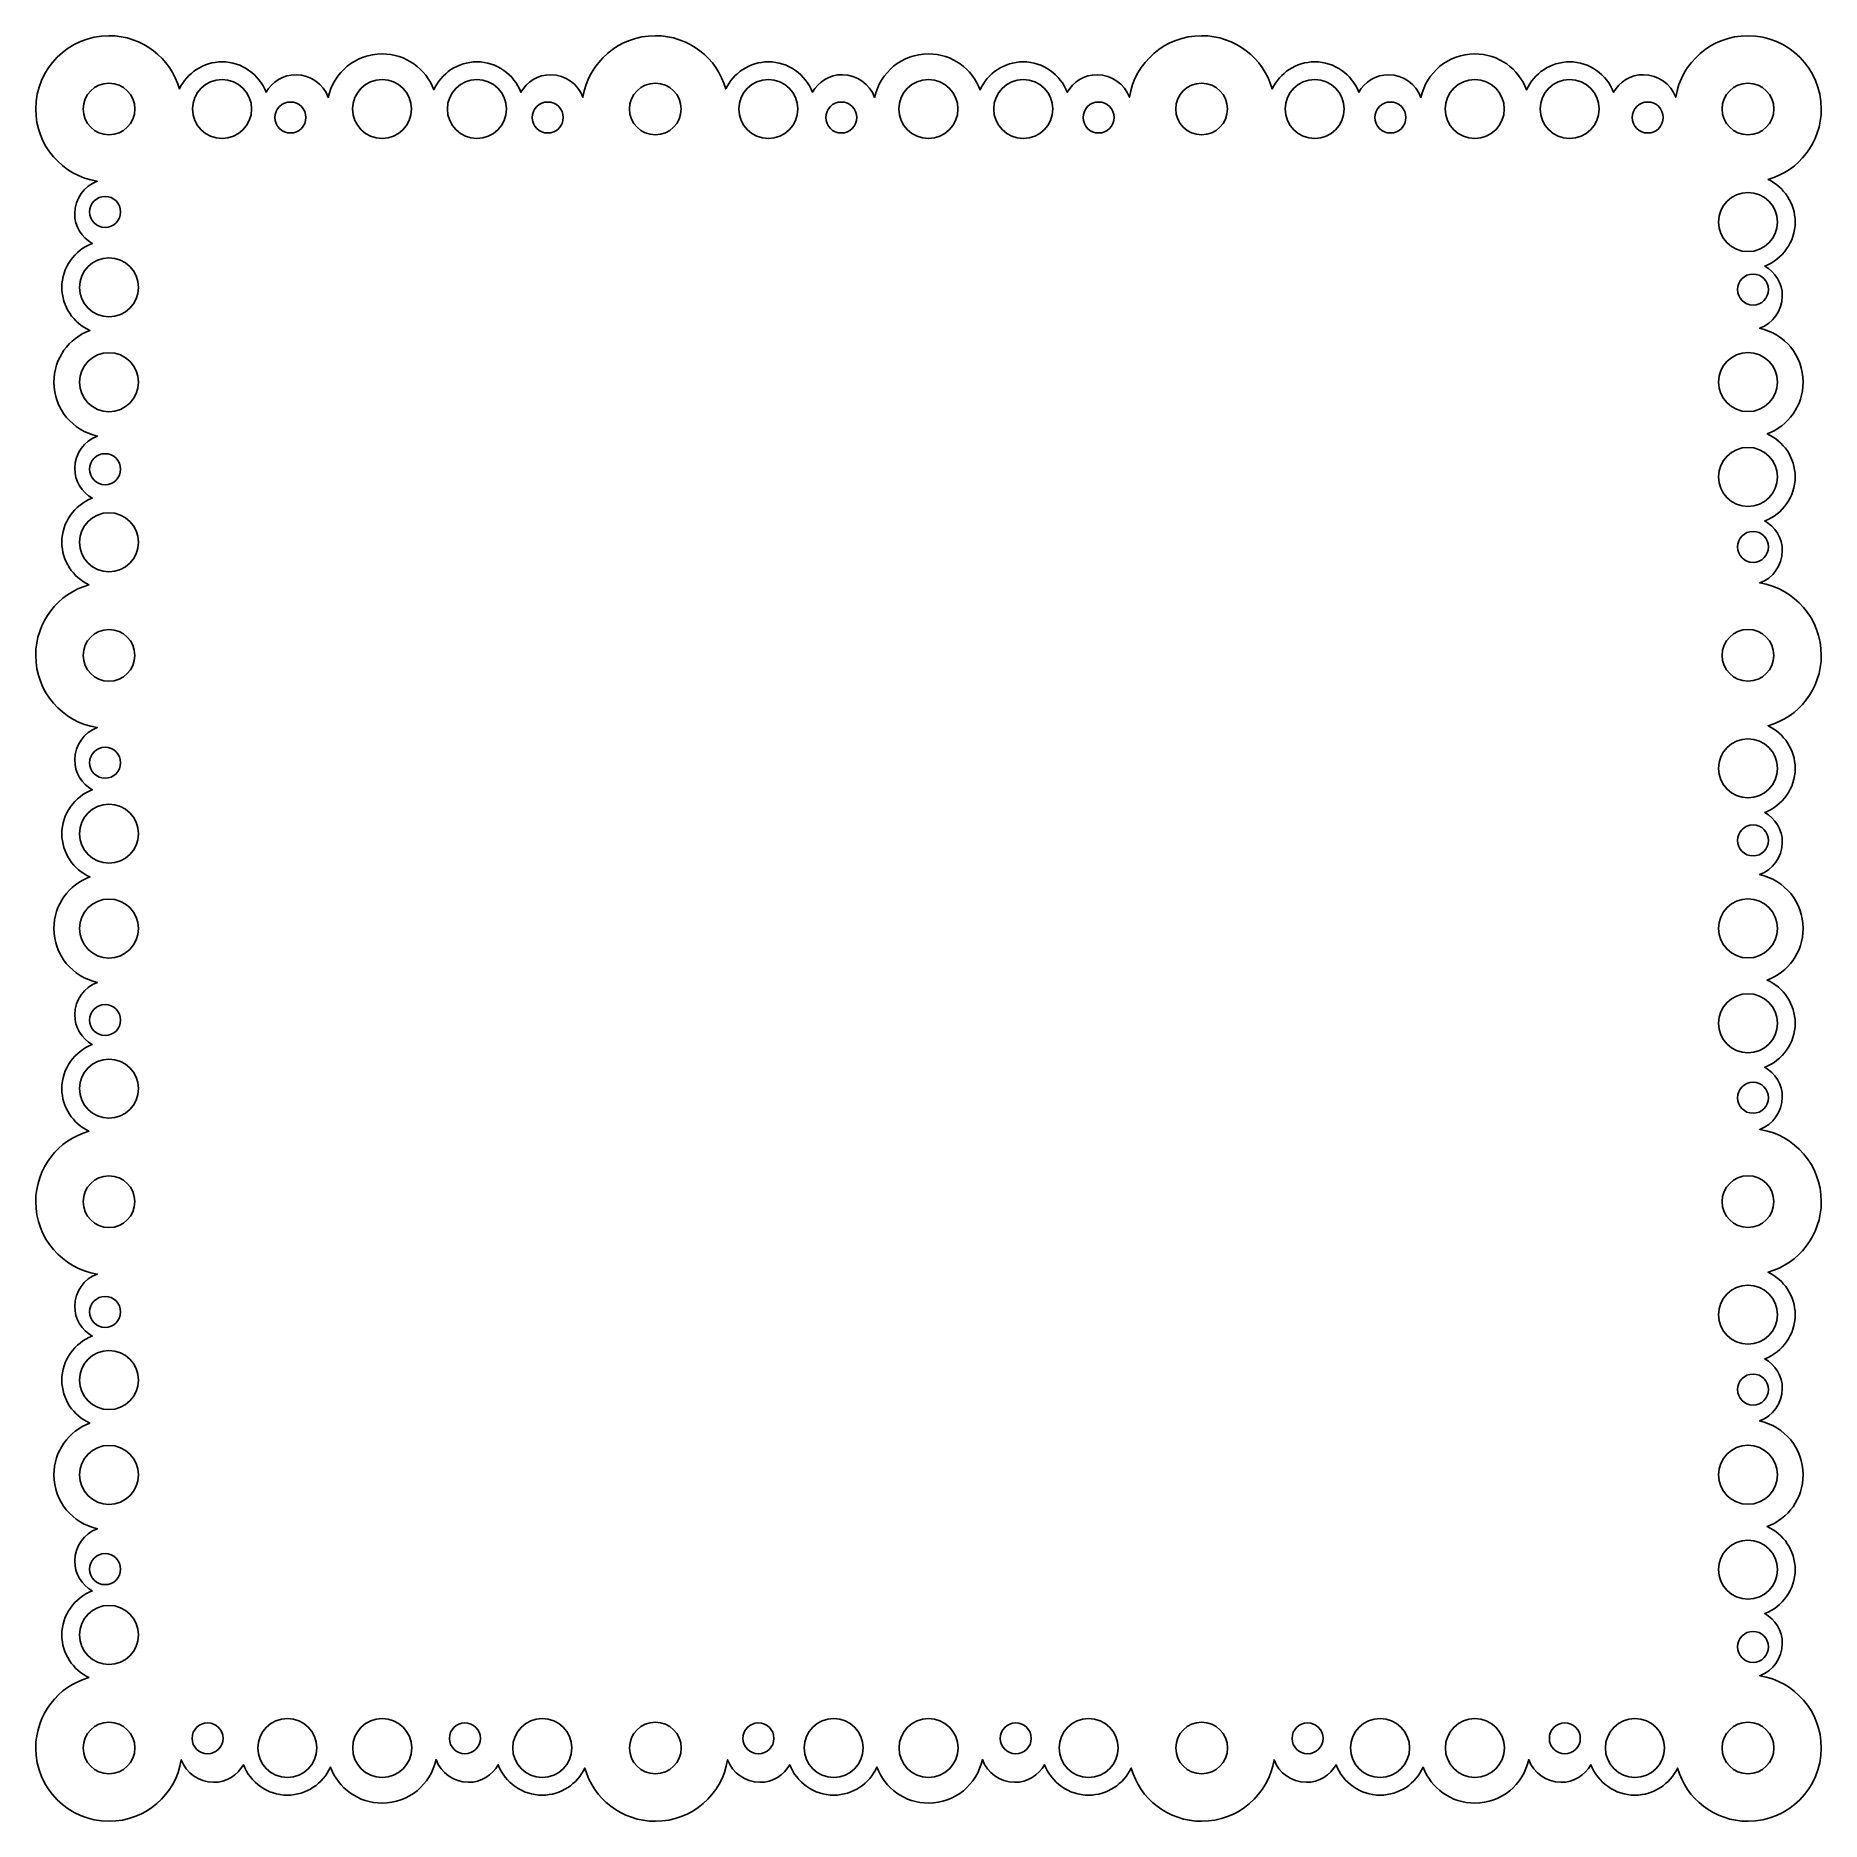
# Model space of a CAD drawing. Header units: centimetres. Extents: x -7.6 to 7.9, y -7.4 to 8.1.
import ezdxf

# ---------------------------------------------------------------- set-up
doc = ezdxf.new("R2010")
doc.units = ezdxf.units.CM
doc.header["$MEASUREMENT"] = 0
doc.layers.add('Camada 1', color=7, linetype='Continuous')

msp = doc.modelspace()

# ---------------------------------------------------------------- linework, layer by layer
at = {"layer": 'Camada 1'}
for points, knots in [([(-7.0109, 8.13676), (-7.36221, 8.13676), (-7.64728, 7.85172), (-7.64728, 7.50038), (-7.64728, 7.50038), (-7.64728, 7.18378), (-7.4159, 6.92131), (-7.11306, 6.87244), (-7.11306, 6.87244), (-7.2271, 6.83069), (-7.30893, 6.7216), (-7.30893, 6.59315), (-7.30893, 6.59315), (-7.30893, 6.48155), (-7.24718, 6.38447), (-7.15616, 6.33354), (-7.15616, 6.33354), (-7.30999, 6.27417), (-7.42045, 6.12402), (-7.42045, 5.95066), (-7.42045, 5.95066), (-7.42045, 5.7854), (-7.31988, 5.64157), (-7.17724, 5.5772), (-7.17724, 5.5772), (-7.35964, 5.5096), (-7.48979, 5.33405), (-7.48979, 5.12825), (-7.48979, 5.12825), (-7.48979, 4.89841), (-7.32731, 4.70627), (-7.11114, 4.66012), (-7.11114, 4.66012), (-7.22615, 4.61887), (-7.30889, 4.50904), (-7.30889, 4.3799), (-7.30889, 4.3799), (-7.30889, 4.26856), (-7.24719, 4.17183), (-7.1566, 4.12074), (-7.1566, 4.12074), (-7.31022, 4.06129), (-7.42042, 3.91108), (-7.42042, 3.73789), (-7.42042, 3.73789), (-7.42042, 3.57575), (-7.32353, 3.43428), (-7.18518, 3.36816), (-7.18518, 3.36816), (-7.45188, 3.29233), (-7.64722, 3.04661), (-7.64722, 2.7557), (-7.64722, 2.7557), (-7.64722, 2.43926), (-7.41611, 2.17682), (-7.11348, 2.12776), (-7.11348, 2.12776), (-7.22722, 2.08585), (-7.30887, 1.97674), (-7.30887, 1.84847), (-7.30887, 1.84847), (-7.30887, 1.73684), (-7.24712, 1.63979), (-7.1561, 1.58883), (-7.1561, 1.58883), (-7.30993, 1.52933), (-7.42039, 1.37928), (-7.42039, 1.20598), (-7.42039, 1.20598), (-7.42039, 1.04051), (-7.31966, 0.89631), (-7.17671, 0.83202), (-7.17671, 0.83202), (-7.35925, 0.76452), (-7.48974, 0.58942), (-7.48974, 0.38358), (-7.48974, 0.38358), (-7.48974, 0.1539), (-7.32752, -0.03825), (-7.1116, -0.08455), (-7.1116, -0.08455), (-7.22635, -0.12593), (-7.30887, -0.23536), (-7.30887, -0.36429), (-7.30887, -0.36429), (-7.30887, -0.47592), (-7.24712, -0.57299), (-7.1561, -0.62393), (-7.1561, -0.62393), (-7.30993, -0.6833), (-7.42039, -0.83345), (-7.42039, -1.00678), (-7.42039, -1.00678), (-7.42039, -1.16892), (-7.3235, -1.31042), (-7.18515, -1.37654), (-7.18515, -1.37654), (-7.45185, -1.45229), (-7.64719, -1.69761), (-7.64719, -1.98855), (-7.64719, -1.98855), (-7.64719, -2.30497), (-7.41608, -2.56788), (-7.11345, -2.61694), (-7.11345, -2.61694), (-7.22719, -2.65885), (-7.30884, -2.76799), (-7.30884, -2.89626), (-7.30884, -2.89626), (-7.30884, -3.00765), (-7.24727, -3.10483), (-7.15655, -3.15587), (-7.15655, -3.15587), (-7.31017, -3.21551), (-7.42037, -3.36561), (-7.42037, -3.53872), (-7.42037, -3.53872), (-7.42037, -3.70382), (-7.32007, -3.84773), (-7.17764, -3.91221), (-7.17764, -3.91221), (-7.35975, -3.98002), (-7.48972, -4.15555), (-7.48972, -4.36113), (-7.48972, -4.36113), (-7.48972, -4.59066), (-7.32774, -4.78282), (-7.11203, -4.82926), (-7.11203, -4.82926), (-7.22652, -4.8708), (-7.30883, -4.98026), (-7.30883, -5.10903), (-7.30883, -5.10903), (-7.30883, -5.22066), (-7.24708, -5.31771), (-7.15606, -5.36864), (-7.15606, -5.36864), (-7.30989, -5.42817), (-7.42035, -5.57822), (-7.42035, -5.75152), (-7.42035, -5.75152), (-7.42035, -5.91363), (-7.32346, -6.05513), (-7.18511, -6.12125), (-7.18511, -6.12125), (-7.45181, -6.197), (-7.64715, -6.44232), (-7.64715, -6.73326), (-7.64715, -6.73326), (-7.64715, -7.08457), (-7.36211, -7.36964), (-7.01077, -7.36964), (-7.01077, -7.36964), (-6.6942, -7.36964), (-6.4317, -7.13826), (-6.38283, -6.83545), (-6.38283, -6.83545), (-6.34105, -6.94946), (-6.23196, -7.03132), (-6.10354, -7.03132), (-6.10354, -7.03132), (-5.99194, -7.03132), (-5.89486, -6.96957), (-5.84393, -6.87855), (-5.84393, -6.87855), (-5.78456, -7.03238), (-5.63441, -7.14284), (-5.46108, -7.14284), (-5.46108, -7.14284), (-5.29582, -7.14284), (-5.15199, -7.04227), (-5.08759, -6.89963), (-5.08759, -6.89963), (-5.01999, -7.08206), (-4.84444, -7.21218), (-4.63867, -7.21218), (-4.63867, -7.21218), (-4.40883, -7.21218), (-4.21666, -7.04967), (-4.17054, -6.83353), (-4.17054, -6.83353), (-4.12926, -6.94854), (-4.01946, -7.03131), (-3.89032, -7.03131), (-3.89032, -7.03131), (-3.77898, -7.03131), (-3.68225, -6.96961), (-3.63119, -6.87899), (-3.63119, -6.87899), (-3.57171, -7.03263), (-3.42151, -7.14283), (-3.24834, -7.14283), (-3.24834, -7.14283), (-3.08623, -7.14283), (-2.94473, -7.04594), (-2.87861, -6.90759), (-2.87861, -6.90759), (-2.80278, -7.17426), (-2.55709, -7.36963), (-2.26615, -7.36963), (-2.26615, -7.36963), (-1.94973, -7.36963), (-1.68727, -7.13852), (-1.63821, -6.83589), (-1.63821, -6.83589), (-1.5963, -6.94966), (-1.48719, -7.03131), (-1.35892, -7.03131), (-1.35892, -7.03131), (-1.24729, -7.03131), (-1.15024, -6.96956), (-1.09931, -6.87854), (-1.09931, -6.87854), (-1.03978, -7.03237), (-0.88976, -7.14283), (-0.71646, -7.14283), (-0.71646, -7.14283), (-0.55099, -7.14283), (-0.40679, -7.04208), (-0.34252, -6.89915), (-0.34252, -6.89915), (-0.275, -7.08166), (-0.09992, -7.21218), (0.10595, -7.21218), (0.10595, -7.21218), (0.33563, -7.21218), (0.52778, -7.04996), (0.57408, -6.83401), (0.57408, -6.83401), (0.61546, -6.94876), (0.72489, -7.03131), (0.85382, -7.03131), (0.85382, -7.03131), (0.96545, -7.03131), (1.06252, -6.96956), (1.11346, -6.87854), (1.11346, -6.87854), (1.17283, -7.03237), (1.32298, -7.14283), (1.49631, -7.14283), (1.49631, -7.14283), (1.65845, -7.14283), (1.79995, -7.04594), (1.86607, -6.90759), (1.86607, -6.90759), (1.94182, -7.17426), (2.18714, -7.36963), (2.47808, -7.36963), (2.47808, -7.36963), (2.7945, -7.36963), (3.05741, -7.13852), (3.10647, -6.83589), (3.10647, -6.83589), (3.14838, -6.94966), (3.25752, -7.03131), (3.38579, -7.03131), (3.38579, -7.03131), (3.49718, -7.03131), (3.59436, -6.96971), (3.6454, -6.87899), (3.6454, -6.87899), (3.70504, -7.03263), (3.85514, -7.14283), (4.02825, -7.14283), (4.02825, -7.14283), (4.19335, -7.14283), (4.33726, -7.04253), (4.40174, -6.90007), (4.40174, -6.90007), (4.46955, -7.08221), (4.64508, -7.21217), (4.85066, -7.21217), (4.85066, -7.21217), (5.08019, -7.21217), (5.27235, -7.05019), (5.31879, -6.83448), (5.31879, -6.83448), (5.36033, -6.94899), (5.46979, -7.0313), (5.59856, -7.0313), (5.59856, -7.0313), (5.71019, -7.0313), (5.80724, -6.96955), (5.85817, -6.87853), (5.85817, -6.87853), (5.9177, -7.03236), (6.06775, -7.14282), (6.24105, -7.14282), (6.24105, -7.14282), (6.40316, -7.14282), (6.54466, -7.04593), (6.61078, -6.90758), (6.61078, -6.90758), (6.68653, -7.17425), (6.93185, -7.36962), (7.22279, -7.36962), (7.22279, -7.36962), (7.5741, -7.36962), (7.85917, -7.08458), (7.85917, -6.73324), (7.85917, -6.73324), (7.85917, -6.41664), (7.62779, -6.15417), (7.32498, -6.1053), (7.32498, -6.1053), (7.43899, -6.06352), (7.52085, -5.95446), (7.52085, -5.82601), (7.52085, -5.82601), (7.52085, -5.71438), (7.4591, -5.61733), (7.36808, -5.5664), (7.36808, -5.5664), (7.52191, -5.50703), (7.63237, -5.35688), (7.63237, -5.18352), (7.63237, -5.18352), (7.63237, -5.01826), (7.5318, -4.87443), (7.38916, -4.81006), (7.38916, -4.81006), (7.57159, -4.74246), (7.70171, -4.56691), (7.70171, -4.36111), (7.70171, -4.36111), (7.70171, -4.13127), (7.53923, -3.93913), (7.32306, -3.89298), (7.32306, -3.89298), (7.43807, -3.85173), (7.52084, -3.7419), (7.52084, -3.61276), (7.52084, -3.61276), (7.52084, -3.50142), (7.45914, -3.40469), (7.36852, -3.3536), (7.36852, -3.3536), (7.52216, -3.29415), (7.63236, -3.14394), (7.63236, -2.97075), (7.63236, -2.97075), (7.63236, -2.80861), (7.53547, -2.66714), (7.39712, -2.60102), (7.39712, -2.60102), (7.66379, -2.52519), (7.85916, -2.27947), (7.85916, -1.98856), (7.85916, -1.98856), (7.85916, -1.67212), (7.62805, -1.40968), (7.32542, -1.36062), (7.32542, -1.36062), (7.43919, -1.31871), (7.52084, -1.2096), (7.52084, -1.08133), (7.52084, -1.08133), (7.52084, -0.9697), (7.45909, -0.87265), (7.36807, -0.82169), (7.36807, -0.82169), (7.5219, -0.76219), (7.63236, -0.61214), (7.63236, -0.43884), (7.63236, -0.43884), (7.63236, -0.27334), (7.53161, -0.12917), (7.38868, -0.06488), (7.38868, -0.06488), (7.57119, 0.00262), (7.70171, 0.17772), (7.70171, 0.38356), (7.70171, 0.38356), (7.70171, 0.61324), (7.53949, 0.80539), (7.32354, 0.85169), (7.32354, 0.85169), (7.43829, 0.89307), (7.52084, 1.0025), (7.52084, 1.13143), (7.52084, 1.13143), (7.52084, 1.24306), (7.45909, 1.34013), (7.36807, 1.39107), (7.36807, 1.39107), (7.5219, 1.45044), (7.63236, 1.60059), (7.63236, 1.77392), (7.63236, 1.77392), (7.63236, 1.93606), (7.53547, 2.07756), (7.39712, 2.14368), (7.39712, 2.14368), (7.66379, 2.21943), (7.85916, 2.46475), (7.85916, 2.75569), (7.85916, 2.75569), (7.85916, 3.07211), (7.62805, 3.33502), (7.32542, 3.38408), (7.32542, 3.38408), (7.43919, 3.42599), (7.52084, 3.53513), (7.52084, 3.6634), (7.52084, 3.6634), (7.52084, 3.77479), (7.45924, 3.87194), (7.36852, 3.92301), (7.36852, 3.92301), (7.52216, 3.98265), (7.63236, 4.13275), (7.63236, 4.30586), (7.63236, 4.30586), (7.63236, 4.47096), (7.53206, 4.61487), (7.38963, 4.67935), (7.38963, 4.67935), (7.57174, 4.74716), (7.70171, 4.92269), (7.70171, 5.12827), (7.70171, 5.12827), (7.70171, 5.3578), (7.53973, 5.54996), (7.32402, 5.5964), (7.32402, 5.5964), (7.43851, 5.63791), (7.52084, 5.7474), (7.52084, 5.87617), (7.52084, 5.87617), (7.52084, 5.98777), (7.45909, 6.08485), (7.36807, 6.13578), (7.36807, 6.13578), (7.5219, 6.19531), (7.63236, 6.34536), (7.63236, 6.51866), (7.63236, 6.51866), (7.63236, 6.68077), (7.53547, 6.82227), (7.39712, 6.88839), (7.39712, 6.88839), (7.66379, 6.96417), (7.85916, 7.20946), (7.85916, 7.5004), (7.85916, 7.5004), (7.85916, 7.85171), (7.57412, 8.13678), (7.22278, 8.13678), (7.22278, 8.13678), (6.90618, 8.13678), (6.64371, 7.9054), (6.59484, 7.60256), (6.59484, 7.60256), (6.55309, 7.7166), (6.444, 7.79843), (6.31555, 7.79843), (6.31555, 7.79843), (6.20392, 7.79843), (6.10687, 7.73668), (6.05594, 7.64566), (6.05594, 7.64566), (5.99657, 7.79949), (5.84642, 7.90995), (5.67306, 7.90995), (5.67306, 7.90995), (5.50783, 7.90995), (5.36397, 7.80938), (5.2996, 7.66674), (5.2996, 7.66674), (5.232, 7.84914), (5.05645, 7.97929), (4.85065, 7.97929), (4.85065, 7.97929), (4.62081, 7.97929), (4.42867, 7.81681), (4.38252, 7.60064), (4.38252, 7.60064), (4.34127, 7.71565), (4.23144, 7.79839), (4.1023, 7.79839), (4.1023, 7.79839), (3.99096, 7.79839), (3.89423, 7.73669), (3.84314, 7.6461), (3.84314, 7.6461), (3.78369, 7.79972), (3.63348, 7.90992), (3.46029, 7.90992), (3.46029, 7.90992), (3.29818, 7.90992), (3.15668, 7.81303), (3.09056, 7.67468), (3.09056, 7.67468), (3.01473, 7.94138), (2.76901, 8.13672), (2.4781, 8.13672), (2.4781, 8.13672), (2.16166, 8.13672), (1.89922, 7.90561), (1.85016, 7.60298), (1.85016, 7.60298), (1.80825, 7.71672), (1.69914, 7.79837), (1.57087, 7.79837), (1.57087, 7.79837), (1.45924, 7.79837), (1.36219, 7.73662), (1.31123, 7.6456), (1.31123, 7.6456), (1.25173, 7.79943), (1.10168, 7.90989), (0.92838, 7.90989), (0.92838, 7.90989), (0.76291, 7.90989), (0.61871, 7.80916), (0.55442, 7.66621), (0.55442, 7.66621), (0.48678, 7.84881), (0.31168, 7.9793), (0.10583, 7.9793), (0.10583, 7.9793), (-0.12385, 7.9793), (-0.316, 7.81708), (-0.3623, 7.60116), (-0.3623, 7.60116), (-0.40368, 7.71591), (-0.51311, 7.79843), (-0.64207, 7.79843), (-0.64207, 7.79843), (-0.75367, 7.79843), (-0.85075, 7.73668), (-0.90168, 7.64566), (-0.90168, 7.64566), (-0.96105, 7.79949), (-1.1112, 7.90995), (-1.28453, 7.90995), (-1.28453, 7.90995), (-1.44667, 7.90995), (-1.58817, 7.81306), (-1.65426, 7.67471), (-1.65426, 7.67471), (-1.73004, 7.94141), (-1.97533, 8.13675), (-2.26627, 8.13675), (-2.26627, 8.13675), (-2.58269, 8.13675), (-2.8456, 7.90564), (-2.89468, 7.60301), (-2.89468, 7.60301), (-2.93659, 7.71675), (-3.0457, 7.7984), (-3.17397, 7.7984), (-3.17397, 7.7984), (-3.28539, 7.7984), (-3.38254, 7.73683), (-3.43358, 7.64611), (-3.43358, 7.64611), (-3.49322, 7.79973), (-3.64329, 7.90993), (-3.81643, 7.90993), (-3.81643, 7.90993), (-3.98153, 7.90993), (-4.12541, 7.80963), (-4.18992, 7.6672), (-4.18992, 7.6672), (-4.25773, 7.84931), (-4.43326, 7.97928), (-4.63884, 7.97928), (-4.63884, 7.97928), (-4.86834, 7.97928), (-5.06051, 7.8173), (-5.10697, 7.60159), (-5.10697, 7.60159), (-5.14848, 7.7161), (-5.25794, 7.79839), (-5.38674, 7.79839), (-5.38674, 7.79839), (-5.49834, 7.79839), (-5.59542, 7.73664), (-5.64635, 7.64562), (-5.64635, 7.64562), (-5.70588, 7.79945), (-5.8559, 7.90991), (-6.0292, 7.90991), (-6.0292, 7.90991), (-6.19134, 7.90991), (-6.33281, 7.81302), (-6.39893, 7.67467), (-6.39893, 7.67467), (-6.4747, 7.94139), (-6.71999, 8.13676), (-7.0109, 8.13676)], [0, 0, 0, 0, 0.00671141, 0.00671141, 0.00671141, 0.00671141, 0.01342282, 0.01342282, 0.01342282, 0.01342282, 0.02013423, 0.02013423, 0.02013423, 0.02013423, 0.02684564, 0.02684564, 0.02684564, 0.02684564, 0.03355705, 0.03355705, 0.03355705, 0.03355705, 0.04026846, 0.04026846, 0.04026846, 0.04026846, 0.04697987, 0.04697987, 0.04697987, 0.04697987, 0.05369128, 0.05369128, 0.05369128, 0.05369128, 0.06040268, 0.06040268, 0.06040268, 0.06040268, 0.06711409, 0.06711409, 0.06711409, 0.06711409, 0.0738255, 0.0738255, 0.0738255, 0.0738255, 0.08053691, 0.08053691, 0.08053691, 0.08053691, 0.08724832, 0.08724832, 0.08724832, 0.08724832, 0.09395973, 0.09395973, 0.09395973, 0.09395973, 0.10067114, 0.10067114, 0.10067114, 0.10067114, 0.10738255, 0.10738255, 0.10738255, 0.10738255, 0.11409396, 0.11409396, 0.11409396, 0.11409396, 0.12080537, 0.12080537, 0.12080537, 0.12080537, 0.12751678, 0.12751678, 0.12751678, 0.12751678, 0.13422819, 0.13422819, 0.13422819, 0.13422819, 0.1409396, 0.1409396, 0.1409396, 0.1409396, 0.14765101, 0.14765101, 0.14765101, 0.14765101, 0.15436242, 0.15436242, 0.15436242, 0.15436242, 0.16107383, 0.16107383, 0.16107383, 0.16107383, 0.16778523, 0.16778523, 0.16778523, 0.16778523, 0.17449664, 0.17449664, 0.17449664, 0.17449664, 0.18120805, 0.18120805, 0.18120805, 0.18120805, 0.18791946, 0.18791946, 0.18791946, 0.18791946, 0.19463087, 0.19463087, 0.19463087, 0.19463087, 0.20134228, 0.20134228, 0.20134228, 0.20134228, 0.20805369, 0.20805369, 0.20805369, 0.20805369, 0.2147651, 0.2147651, 0.2147651, 0.2147651, 0.22147651, 0.22147651, 0.22147651, 0.22147651, 0.22818792, 0.22818792, 0.22818792, 0.22818792, 0.23489933, 0.23489933, 0.23489933, 0.23489933, 0.24161074, 0.24161074, 0.24161074, 0.24161074, 0.24832215, 0.24832215, 0.24832215, 0.24832215, 0.25503356, 0.25503356, 0.25503356, 0.25503356, 0.26174497, 0.26174497, 0.26174497, 0.26174497, 0.26845638, 0.26845638, 0.26845638, 0.26845638, 0.27516779, 0.27516779, 0.27516779, 0.27516779, 0.28187919, 0.28187919, 0.28187919, 0.28187919, 0.2885906, 0.2885906, 0.2885906, 0.2885906, 0.29530201, 0.29530201, 0.29530201, 0.29530201, 0.30201342, 0.30201342, 0.30201342, 0.30201342, 0.30872483, 0.30872483, 0.30872483, 0.30872483, 0.31543624, 0.31543624, 0.31543624, 0.31543624, 0.32214765, 0.32214765, 0.32214765, 0.32214765, 0.32885906, 0.32885906, 0.32885906, 0.32885906, 0.33557047, 0.33557047, 0.33557047, 0.33557047, 0.34228188, 0.34228188, 0.34228188, 0.34228188, 0.34899329, 0.34899329, 0.34899329, 0.34899329, 0.3557047, 0.3557047, 0.3557047, 0.3557047, 0.36241611, 0.36241611, 0.36241611, 0.36241611, 0.36912752, 0.36912752, 0.36912752, 0.36912752, 0.37583893, 0.37583893, 0.37583893, 0.37583893, 0.38255034, 0.38255034, 0.38255034, 0.38255034, 0.38926174, 0.38926174, 0.38926174, 0.38926174, 0.39597315, 0.39597315, 0.39597315, 0.39597315, 0.40268456, 0.40268456, 0.40268456, 0.40268456, 0.40939597, 0.40939597, 0.40939597, 0.40939597, 0.41610738, 0.41610738, 0.41610738, 0.41610738, 0.42281879, 0.42281879, 0.42281879, 0.42281879, 0.4295302, 0.4295302, 0.4295302, 0.4295302, 0.43624161, 0.43624161, 0.43624161, 0.43624161, 0.44295302, 0.44295302, 0.44295302, 0.44295302, 0.44966443, 0.44966443, 0.44966443, 0.44966443, 0.45637584, 0.45637584, 0.45637584, 0.45637584, 0.46308725, 0.46308725, 0.46308725, 0.46308725, 0.46979866, 0.46979866, 0.46979866, 0.46979866, 0.47651007, 0.47651007, 0.47651007, 0.47651007, 0.48322148, 0.48322148, 0.48322148, 0.48322148, 0.48993289, 0.48993289, 0.48993289, 0.48993289, 0.4966443, 0.4966443, 0.4966443, 0.4966443, 0.5033557, 0.5033557, 0.5033557, 0.5033557, 0.51006711, 0.51006711, 0.51006711, 0.51006711, 0.51677852, 0.51677852, 0.51677852, 0.51677852, 0.52348993, 0.52348993, 0.52348993, 0.52348993, 0.53020134, 0.53020134, 0.53020134, 0.53020134, 0.53691275, 0.53691275, 0.53691275, 0.53691275, 0.54362416, 0.54362416, 0.54362416, 0.54362416, 0.55033557, 0.55033557, 0.55033557, 0.55033557, 0.55704698, 0.55704698, 0.55704698, 0.55704698, 0.56375839, 0.56375839, 0.56375839, 0.56375839, 0.5704698, 0.5704698, 0.5704698, 0.5704698, 0.57718121, 0.57718121, 0.57718121, 0.57718121, 0.58389262, 0.58389262, 0.58389262, 0.58389262, 0.59060403, 0.59060403, 0.59060403, 0.59060403, 0.59731544, 0.59731544, 0.59731544, 0.59731544, 0.60402685, 0.60402685, 0.60402685, 0.60402685, 0.61073826, 0.61073826, 0.61073826, 0.61073826, 0.61744966, 0.61744966, 0.61744966, 0.61744966, 0.62416107, 0.62416107, 0.62416107, 0.62416107, 0.63087248, 0.63087248, 0.63087248, 0.63087248, 0.63758389, 0.63758389, 0.63758389, 0.63758389, 0.6442953, 0.6442953, 0.6442953, 0.6442953, 0.65100671, 0.65100671, 0.65100671, 0.65100671, 0.65771812, 0.65771812, 0.65771812, 0.65771812, 0.66442953, 0.66442953, 0.66442953, 0.66442953, 0.67114094, 0.67114094, 0.67114094, 0.67114094, 0.67785235, 0.67785235, 0.67785235, 0.67785235, 0.68456376, 0.68456376, 0.68456376, 0.68456376, 0.69127517, 0.69127517, 0.69127517, 0.69127517, 0.69798658, 0.69798658, 0.69798658, 0.69798658, 0.70469799, 0.70469799, 0.70469799, 0.70469799, 0.7114094, 0.7114094, 0.7114094, 0.7114094, 0.71812081, 0.71812081, 0.71812081, 0.71812081, 0.72483221, 0.72483221, 0.72483221, 0.72483221, 0.73154362, 0.73154362, 0.73154362, 0.73154362, 0.73825503, 0.73825503, 0.73825503, 0.73825503, 0.74496644, 0.74496644, 0.74496644, 0.74496644, 0.75167785, 0.75167785, 0.75167785, 0.75167785, 0.75838926, 0.75838926, 0.75838926, 0.75838926, 0.76510067, 0.76510067, 0.76510067, 0.76510067, 0.77181208, 0.77181208, 0.77181208, 0.77181208, 0.77852349, 0.77852349, 0.77852349, 0.77852349, 0.7852349, 0.7852349, 0.7852349, 0.7852349, 0.79194631, 0.79194631, 0.79194631, 0.79194631, 0.79865772, 0.79865772, 0.79865772, 0.79865772, 0.80536913, 0.80536913, 0.80536913, 0.80536913, 0.81208054, 0.81208054, 0.81208054, 0.81208054, 0.81879195, 0.81879195, 0.81879195, 0.81879195, 0.82550336, 0.82550336, 0.82550336, 0.82550336, 0.83221477, 0.83221477, 0.83221477, 0.83221477, 0.83892617, 0.83892617, 0.83892617, 0.83892617, 0.84563758, 0.84563758, 0.84563758, 0.84563758, 0.85234899, 0.85234899, 0.85234899, 0.85234899, 0.8590604, 0.8590604, 0.8590604, 0.8590604, 0.86577181, 0.86577181, 0.86577181, 0.86577181, 0.87248322, 0.87248322, 0.87248322, 0.87248322, 0.87919463, 0.87919463, 0.87919463, 0.87919463, 0.88590604, 0.88590604, 0.88590604, 0.88590604, 0.89261745, 0.89261745, 0.89261745, 0.89261745, 0.89932886, 0.89932886, 0.89932886, 0.89932886, 0.90604027, 0.90604027, 0.90604027, 0.90604027, 0.91275168, 0.91275168, 0.91275168, 0.91275168, 0.91946309, 0.91946309, 0.91946309, 0.91946309, 0.9261745, 0.9261745, 0.9261745, 0.9261745, 0.93288591, 0.93288591, 0.93288591, 0.93288591, 0.93959732, 0.93959732, 0.93959732, 0.93959732, 0.94630872, 0.94630872, 0.94630872, 0.94630872, 0.95302013, 0.95302013, 0.95302013, 0.95302013, 0.95973154, 0.95973154, 0.95973154, 0.95973154, 0.96644295, 0.96644295, 0.96644295, 0.96644295, 0.97315436, 0.97315436, 0.97315436, 0.97315436, 0.97986577, 0.97986577, 0.97986577, 0.97986577, 0.98657718, 0.98657718, 0.98657718, 0.98657718, 1, 1, 1, 1]), ([(-6.02919, 7.75626), (-5.88788, 7.75626), (-5.77239, 7.64172), (-5.77239, 7.50041), (-5.77239, 7.50041), (-5.77239, 7.3591), (-5.88785, 7.24456), (-6.02919, 7.24456), (-6.02919, 7.24456), (-6.17053, 7.24456), (-6.28504, 7.3591), (-6.28504, 7.50041), (-6.28504, 7.50041), (-6.28504, 7.64172), (-6.17051, 7.75626), (-6.02919, 7.75626)], [0, 0, 0, 0, 0.2, 0.2, 0.2, 0.2, 0.4, 0.4, 0.4, 0.4, 0.6, 0.6, 0.6, 0.6, 1, 1, 1, 1]), ([(-4.63883, 7.75626), (-4.49752, 7.75626), (-4.38298, 7.64172), (-4.38298, 7.50041), (-4.38298, 7.50041), (-4.38298, 7.3591), (-4.49752, 7.24456), (-4.63883, 7.24456), (-4.63883, 7.24456), (-4.78014, 7.24456), (-4.89516, 7.3591), (-4.89516, 7.50041), (-4.89516, 7.50041), (-4.89516, 7.64172), (-4.78015, 7.75626), (-4.63883, 7.75626)], [0, 0, 0, 0, 0.2, 0.2, 0.2, 0.2, 0.4, 0.4, 0.4, 0.4, 0.6, 0.6, 0.6, 0.6, 1, 1, 1, 1]), ([(-3.81643, 7.75626), (-3.67512, 7.75626), (-3.55963, 7.64172), (-3.55963, 7.50041), (-3.55963, 7.50041), (-3.55963, 7.3591), (-3.67512, 7.24456), (-3.81643, 7.24456), (-3.81643, 7.24456), (-3.95774, 7.24456), (-4.07228, 7.3591), (-4.07228, 7.50041), (-4.07228, 7.50041), (-4.07228, 7.64172), (-3.95774, 7.75626), (-3.81643, 7.75626)], [0, 0, 0, 0, 0.2, 0.2, 0.2, 0.2, 0.4, 0.4, 0.4, 0.4, 0.6, 0.6, 0.6, 0.6, 1, 1, 1, 1]), ([(-1.28453, 7.75626), (-1.14322, 7.75626), (-1.0282, 7.64172), (-1.0282, 7.50041), (-1.0282, 7.50041), (-1.0282, 7.3591), (-1.14321, 7.24456), (-1.28453, 7.24456), (-1.28453, 7.24456), (-1.42587, 7.24456), (-1.54038, 7.3591), (-1.54038, 7.50041), (-1.54038, 7.50041), (-1.54038, 7.64172), (-1.42587, 7.75626), (-1.28453, 7.75626)], [0, 0, 0, 0, 0.2, 0.2, 0.2, 0.2, 0.4, 0.4, 0.4, 0.4, 0.6, 0.6, 0.6, 0.6, 1, 1, 1, 1]), ([(0.10583, 7.75626), (0.24717, 7.75626), (0.36168, 7.64172), (0.36168, 7.50041), (0.36168, 7.50041), (0.36168, 7.3591), (0.24717, 7.24456), (0.10583, 7.24456), (0.10583, 7.24456), (-0.03551, 7.24456), (-0.15097, 7.3591), (-0.15097, 7.50041), (-0.15097, 7.50041), (-0.15097, 7.64172), (-0.03551, 7.75626), (0.10583, 7.75626)], [0, 0, 0, 0, 0.2, 0.2, 0.2, 0.2, 0.4, 0.4, 0.4, 0.4, 0.6, 0.6, 0.6, 0.6, 1, 1, 1, 1]), ([(0.92824, 7.75626), (1.06958, 7.75626), (1.18504, 7.64172), (1.18504, 7.50041), (1.18504, 7.50041), (1.18504, 7.3591), (1.06958, 7.24456), (0.92824, 7.24456), (0.92824, 7.24456), (0.7869, 7.24456), (0.67239, 7.3591), (0.67239, 7.50041), (0.67239, 7.50041), (0.67239, 7.64172), (0.7869, 7.75626), (0.92824, 7.75626)], [0, 0, 0, 0, 0.2, 0.2, 0.2, 0.2, 0.4, 0.4, 0.4, 0.4, 0.6, 0.6, 0.6, 0.6, 1, 1, 1, 1]), ([(3.46012, 7.75626), (3.60146, 7.75626), (3.71645, 7.64172), (3.71645, 7.50041), (3.71645, 7.50041), (3.71645, 7.3591), (3.60144, 7.24456), (3.46012, 7.24456), (3.46012, 7.24456), (3.3188, 7.24456), (3.20427, 7.3591), (3.20427, 7.50041), (3.20427, 7.50041), (3.20427, 7.64172), (3.3188, 7.75626), (3.46012, 7.75626)], [0, 0, 0, 0, 0.2, 0.2, 0.2, 0.2, 0.4, 0.4, 0.4, 0.4, 0.6, 0.6, 0.6, 0.6, 1, 1, 1, 1]), ([(4.85047, 7.75626), (4.99181, 7.75626), (5.10635, 7.64172), (5.10635, 7.50041), (5.10635, 7.50041), (5.10635, 7.3591), (4.99181, 7.24456), (4.85047, 7.24456), (4.85047, 7.24456), (4.70916, 7.24456), (4.59369, 7.3591), (4.59369, 7.50041), (4.59369, 7.50041), (4.59369, 7.64172), (4.70916, 7.75626), (4.85047, 7.75626)], [0, 0, 0, 0, 0.2, 0.2, 0.2, 0.2, 0.4, 0.4, 0.4, 0.4, 0.6, 0.6, 0.6, 0.6, 1, 1, 1, 1]), ([(5.67288, 7.75626), (5.81422, 7.75626), (5.92921, 7.64172), (5.92921, 7.50041), (5.92921, 7.50041), (5.92921, 7.3591), (5.8142, 7.24456), (5.67288, 7.24456), (5.67288, 7.24456), (5.53157, 7.24456), (5.41703, 7.3591), (5.41703, 7.50041), (5.41703, 7.50041), (5.41703, 7.64172), (5.53156, 7.75626), (5.67288, 7.75626)], [0, 0, 0, 0, 0.2, 0.2, 0.2, 0.2, 0.4, 0.4, 0.4, 0.4, 0.6, 0.6, 0.6, 0.6, 1, 1, 1, 1]), ([(-7.0109, 7.72485), (-6.88689, 7.72485), (-6.78598, 7.62441), (-6.78598, 7.5004), (-6.78598, 7.5004), (-6.78598, 7.37639), (-6.88689, 7.27593), (-7.0109, 7.27593), (-7.0109, 7.27593), (-7.13491, 7.27593), (-7.23535, 7.37639), (-7.23535, 7.5004), (-7.23535, 7.5004), (-7.23535, 7.62441), (-7.13494, 7.72485), (-7.0109, 7.72485)], [0, 0, 0, 0, 0.2, 0.2, 0.2, 0.2, 0.4, 0.4, 0.4, 0.4, 0.6, 0.6, 0.6, 0.6, 1, 1, 1, 1]), ([(-2.26626, 7.72485), (-2.14225, 7.72485), (-2.04226, 7.62441), (-2.04226, 7.5004), (-2.04226, 7.5004), (-2.04226, 7.37639), (-2.14225, 7.27593), (-2.26626, 7.27593), (-2.26626, 7.27593), (-2.3903, 7.27593), (-2.49166, 7.37639), (-2.49166, 7.5004), (-2.49166, 7.5004), (-2.49166, 7.62441), (-2.39027, 7.72485), (-2.26626, 7.72485)], [0, 0, 0, 0, 0.2, 0.2, 0.2, 0.2, 0.4, 0.4, 0.4, 0.4, 0.6, 0.6, 0.6, 0.6, 1, 1, 1, 1]), ([(2.47793, 7.72485), (2.60197, 7.72485), (2.70238, 7.62441), (2.70238, 7.5004), (2.70238, 7.5004), (2.70238, 7.37639), (2.60194, 7.27593), (2.47793, 7.27593), (2.47793, 7.27593), (2.35392, 7.27593), (2.25298, 7.37639), (2.25298, 7.5004), (2.25298, 7.5004), (2.25298, 7.62441), (2.35392, 7.72485), (2.47793, 7.72485)], [0, 0, 0, 0, 0.2, 0.2, 0.2, 0.2, 0.4, 0.4, 0.4, 0.4, 0.6, 0.6, 0.6, 0.6, 1, 1, 1, 1]), ([(7.22257, 7.72485), (7.34658, 7.72485), (7.44749, 7.62441), (7.44749, 7.5004), (7.44749, 7.5004), (7.44749, 7.37639), (7.34658, 7.27593), (7.22257, 7.27593), (7.22257, 7.27593), (7.09853, 7.27593), (6.99812, 7.37639), (6.99812, 7.5004), (6.99812, 7.5004), (6.99812, 7.62441), (7.09856, 7.72485), (7.22257, 7.72485)], [0, 0, 0, 0, 0.2, 0.2, 0.2, 0.2, 0.4, 0.4, 0.4, 0.4, 0.6, 0.6, 0.6, 0.6, 1, 1, 1, 1]), ([(-5.56956, 7.42651), (-5.56956, 7.50083), (-5.50931, 7.56108), (-5.43499, 7.56108), (-5.43499, 7.56108), (-5.36067, 7.56108), (-5.30042, 7.50083), (-5.30042, 7.42651), (-5.30042, 7.42651), (-5.30042, 7.35219), (-5.36067, 7.29194), (-5.43499, 7.29194), (-5.43499, 7.29194), (-5.50931, 7.29194), (-5.56956, 7.35219), (-5.56956, 7.42651)], [0, 0, 0, 0, 0.2, 0.2, 0.2, 0.2, 0.4, 0.4, 0.4, 0.4, 0.6, 0.6, 0.6, 0.6, 1, 1, 1, 1]), ([(-3.33523, 7.42651), (-3.33523, 7.50083), (-3.27498, 7.56108), (-3.20066, 7.56108), (-3.20066, 7.56108), (-3.12634, 7.56108), (-3.06609, 7.50083), (-3.06609, 7.42651), (-3.06609, 7.42651), (-3.06609, 7.35219), (-3.12634, 7.29194), (-3.20066, 7.29194), (-3.20066, 7.29194), (-3.27499, 7.29194), (-3.33523, 7.35219), (-3.33523, 7.42651)], [0, 0, 0, 0, 0.2, 0.2, 0.2, 0.2, 0.4, 0.4, 0.4, 0.4, 0.6, 0.6, 0.6, 0.6, 1, 1, 1, 1]), ([(-0.78563, 7.42651), (-0.78563, 7.50083), (-0.72538, 7.56108), (-0.65106, 7.56108), (-0.65106, 7.56108), (-0.57674, 7.56108), (-0.51649, 7.50083), (-0.51649, 7.42651), (-0.51649, 7.42651), (-0.51649, 7.35219), (-0.57674, 7.29194), (-0.65106, 7.29194), (-0.65106, 7.29194), (-0.72538, 7.29194), (-0.78563, 7.35219), (-0.78563, 7.42651)], [0, 0, 0, 0, 0.2, 0.2, 0.2, 0.2, 0.4, 0.4, 0.4, 0.4, 0.6, 0.6, 0.6, 0.6, 1, 1, 1, 1]), ([(1.4487, 7.42651), (1.4487, 7.50083), (1.50892, 7.56108), (1.58327, 7.56108), (1.58327, 7.56108), (1.65759, 7.56108), (1.71786, 7.50083), (1.71786, 7.42651), (1.71786, 7.42651), (1.71786, 7.35219), (1.65759, 7.29194), (1.58327, 7.29194), (1.58327, 7.29194), (1.50892, 7.29194), (1.4487, 7.35219), (1.4487, 7.42651)], [0, 0, 0, 0, 0.2, 0.2, 0.2, 0.2, 0.4, 0.4, 0.4, 0.4, 0.6, 0.6, 0.6, 0.6, 1, 1, 1, 1]), ([(3.98293, 7.42651), (3.98293, 7.50083), (4.04318, 7.56108), (4.1175, 7.56108), (4.1175, 7.56108), (4.19185, 7.56108), (4.25207, 7.50083), (4.25207, 7.42651), (4.25207, 7.42651), (4.25207, 7.35219), (4.19185, 7.29194), (4.1175, 7.29194), (4.1175, 7.29194), (4.04318, 7.29194), (3.98293, 7.35219), (3.98293, 7.42651)], [0, 0, 0, 0, 0.2, 0.2, 0.2, 0.2, 0.4, 0.4, 0.4, 0.4, 0.6, 0.6, 0.6, 0.6, 1, 1, 1, 1]), ([(6.21723, 7.42651), (6.21723, 7.50083), (6.27748, 7.56108), (6.3518, 7.56108), (6.3518, 7.56108), (6.42612, 7.56108), (6.48639, 7.50083), (6.48639, 7.42651), (6.48639, 7.42651), (6.48639, 7.35219), (6.42612, 7.29194), (6.3518, 7.29194), (6.3518, 7.29194), (6.27748, 7.29194), (6.21723, 7.35219), (6.21723, 7.42651)], [0, 0, 0, 0, 0.2, 0.2, 0.2, 0.2, 0.4, 0.4, 0.4, 0.4, 0.6, 0.6, 0.6, 0.6, 1, 1, 1, 1]), ([(-7.0445, 6.74132), (-6.97018, 6.74132), (-6.90993, 6.68107), (-6.90993, 6.60675), (-6.90993, 6.60675), (-6.90993, 6.53243), (-6.97018, 6.47218), (-7.0445, 6.47218), (-7.0445, 6.47218), (-7.11882, 6.47218), (-7.17907, 6.53243), (-7.17907, 6.60675), (-7.17907, 6.60675), (-7.17907, 6.68107), (-7.11883, 6.74132), (-7.0445, 6.74132)], [0, 0, 0, 0, 0.2, 0.2, 0.2, 0.2, 0.4, 0.4, 0.4, 0.4, 0.6, 0.6, 0.6, 0.6, 1, 1, 1, 1]), ([(7.22257, 6.77452), (7.36388, 6.77452), (7.47842, 6.65998), (7.47842, 6.51867), (7.47842, 6.51867), (7.47842, 6.37733), (7.36388, 6.26187), (7.22257, 6.26187), (7.22257, 6.26187), (7.08123, 6.26187), (6.96672, 6.37733), (6.96672, 6.51867), (6.96672, 6.51867), (6.96674, 6.65999), (7.08128, 6.77452), (7.22257, 6.77452)], [0, 0, 0, 0, 0.2, 0.2, 0.2, 0.2, 0.4, 0.4, 0.4, 0.4, 0.6, 0.6, 0.6, 0.6, 1, 1, 1, 1]), ([(-7.0109, 6.20705), (-6.86959, 6.20705), (-6.75505, 6.09204), (-6.75505, 5.95072), (-6.75505, 5.95072), (-6.75505, 5.80941), (-6.86959, 5.69487), (-7.0109, 5.69487), (-7.0109, 5.69487), (-7.15221, 5.69487), (-7.26675, 5.80941), (-7.26675, 5.95072), (-7.26675, 5.95072), (-7.26678, 6.09203), (-7.15224, 6.20705), (-7.0109, 6.20705)], [0, 0, 0, 0, 0.2, 0.2, 0.2, 0.2, 0.4, 0.4, 0.4, 0.4, 0.6, 0.6, 0.6, 0.6, 1, 1, 1, 1]), ([(7.26617, 6.06653), (7.34047, 6.06653), (7.40074, 6.00628), (7.40074, 5.93196), (7.40074, 5.93196), (7.40074, 5.85764), (7.34047, 5.79739), (7.26617, 5.79739), (7.26617, 5.79739), (7.19182, 5.79739), (7.13158, 5.85764), (7.13158, 5.93196), (7.13158, 5.93196), (7.13158, 6.00628), (7.19182, 6.06653), (7.26617, 6.06653)], [0, 0, 0, 0, 0.2, 0.2, 0.2, 0.2, 0.4, 0.4, 0.4, 0.4, 0.6, 0.6, 0.6, 0.6, 1, 1, 1, 1]), ([(-7.0109, 5.38416), (-6.86959, 5.38416), (-6.75505, 5.26962), (-6.75505, 5.12828), (-6.75505, 5.12828), (-6.75505, 4.98697), (-6.86959, 4.8715), (-7.0109, 4.8715), (-7.0109, 4.8715), (-7.15221, 4.8715), (-7.26675, 4.98696), (-7.26675, 5.12828), (-7.26675, 5.12828), (-7.26678, 5.26963), (-7.15224, 5.38416), (-7.0109, 5.38416)], [0, 0, 0, 0, 0.2, 0.2, 0.2, 0.2, 0.4, 0.4, 0.4, 0.4, 0.6, 0.6, 0.6, 0.6, 1, 1, 1, 1]), ([(7.22257, 5.38464), (7.36388, 5.38464), (7.47842, 5.26963), (7.47842, 5.12831), (7.47842, 5.12831), (7.47842, 4.987), (7.36388, 4.87246), (7.22257, 4.87246), (7.22257, 4.87246), (7.08123, 4.87246), (6.96672, 4.987), (6.96672, 5.12831), (6.96672, 5.12831), (6.96674, 5.26963), (7.08128, 5.38464), (7.22257, 5.38464)], [0, 0, 0, 0, 0.2, 0.2, 0.2, 0.2, 0.4, 0.4, 0.4, 0.4, 0.6, 0.6, 0.6, 0.6, 1, 1, 1, 1]), ([(-7.0445, 4.50702), (-6.97018, 4.50702), (-6.90993, 4.44677), (-6.90993, 4.37245), (-6.90993, 4.37245), (-6.90993, 4.29813), (-6.97018, 4.23788), (-7.0445, 4.23788), (-7.0445, 4.23788), (-7.11882, 4.23788), (-7.17907, 4.29813), (-7.17907, 4.37245), (-7.17907, 4.37245), (-7.17907, 4.44677), (-7.11883, 4.50702), (-7.0445, 4.50702)], [0, 0, 0, 0, 0.2, 0.2, 0.2, 0.2, 0.4, 0.4, 0.4, 0.4, 0.6, 0.6, 0.6, 0.6, 1, 1, 1, 1]), ([(7.22257, 4.56176), (7.36388, 4.56176), (7.47842, 4.44722), (7.47842, 4.30588), (7.47842, 4.30588), (7.47842, 4.16457), (7.36388, 4.0491), (7.22257, 4.0491), (7.22257, 4.0491), (7.08123, 4.0491), (6.96672, 4.16456), (6.96672, 4.30588), (6.96672, 4.30588), (6.96674, 4.44722), (7.08128, 4.56176), (7.22257, 4.56176)], [0, 0, 0, 0, 0.2, 0.2, 0.2, 0.2, 0.4, 0.4, 0.4, 0.4, 0.6, 0.6, 0.6, 0.6, 1, 1, 1, 1]), ([(-7.0109, 3.99428), (-6.86959, 3.99428), (-6.75505, 3.87924), (-6.75505, 3.73795), (-6.75505, 3.73795), (-6.75505, 3.59666), (-6.86959, 3.4821), (-7.0109, 3.4821), (-7.0109, 3.4821), (-7.15221, 3.4821), (-7.26675, 3.59664), (-7.26675, 3.73795), (-7.26675, 3.73795), (-7.26675, 3.87926), (-7.15224, 3.99428), (-7.0109, 3.99428)], [0, 0, 0, 0, 0.2, 0.2, 0.2, 0.2, 0.4, 0.4, 0.4, 0.4, 0.6, 0.6, 0.6, 0.6, 1, 1, 1, 1]), ([(7.26617, 3.83222), (7.34047, 3.83222), (7.40074, 3.77197), (7.40074, 3.69763), (7.40074, 3.69763), (7.40074, 3.62333), (7.34047, 3.56306), (7.26617, 3.56306), (7.26617, 3.56306), (7.19182, 3.56306), (7.13158, 3.62333), (7.13158, 3.69763), (7.13158, 3.69763), (7.13158, 3.77195), (7.19182, 3.83222), (7.26617, 3.83222)], [0, 0, 0, 0, 0.2, 0.2, 0.2, 0.2, 0.4, 0.4, 0.4, 0.4, 0.6, 0.6, 0.6, 0.6, 1, 1, 1, 1]), ([(-7.0109, 2.98021), (-6.88689, 2.98021), (-6.78643, 2.87975), (-6.78643, 2.75576), (-6.78643, 2.75576), (-6.78643, 2.63172), (-6.88689, 2.53081), (-7.0109, 2.53081), (-7.0109, 2.53081), (-7.13491, 2.53081), (-7.23535, 2.63172), (-7.23535, 2.75576), (-7.23535, 2.75576), (-7.23538, 2.87975), (-7.13494, 2.98021), (-7.0109, 2.98021)], [0, 0, 0, 0, 0.2, 0.2, 0.2, 0.2, 0.4, 0.4, 0.4, 0.4, 0.6, 0.6, 0.6, 0.6, 1, 1, 1, 1]), ([(7.22257, 2.98114), (7.34661, 2.98114), (7.44702, 2.87975), (7.44702, 2.75574), (7.44702, 2.75574), (7.44702, 2.6317), (7.34658, 2.53172), (7.22257, 2.53172), (7.22257, 2.53172), (7.09856, 2.53172), (6.99812, 2.63171), (6.99812, 2.75574), (6.99812, 2.75574), (6.99812, 2.87975), (7.09856, 2.98114), (7.22257, 2.98114)], [0, 0, 0, 0, 0.2, 0.2, 0.2, 0.2, 0.4, 0.4, 0.4, 0.4, 0.6, 0.6, 0.6, 0.6, 1, 1, 1, 1]), ([(7.22257, 2.02988), (7.36388, 2.02988), (7.47842, 1.91534), (7.47842, 1.774), (7.47842, 1.774), (7.47842, 1.63266), (7.36388, 1.51767), (7.22257, 1.51767), (7.22257, 1.51767), (7.08123, 1.51767), (6.96672, 1.63266), (6.96672, 1.774), (6.96672, 1.774), (6.96672, 1.91534), (7.08128, 2.02988), (7.22257, 2.02988)], [0, 0, 0, 0, 0.2, 0.2, 0.2, 0.2, 0.4, 0.4, 0.4, 0.4, 0.6, 0.6, 0.6, 0.6, 1, 1, 1, 1]), ([(-7.0445, 1.95739), (-6.97018, 1.95739), (-6.90993, 1.89714), (-6.90993, 1.82282), (-6.90993, 1.82282), (-6.90993, 1.74847), (-6.97018, 1.68823), (-7.0445, 1.68823), (-7.0445, 1.68823), (-7.11882, 1.68823), (-7.17907, 1.74848), (-7.17907, 1.82282), (-7.17907, 1.82282), (-7.17907, 1.89714), (-7.11883, 1.95739), (-7.0445, 1.95739)], [0, 0, 0, 0, 0.2, 0.2, 0.2, 0.2, 0.4, 0.4, 0.4, 0.4, 0.6, 0.6, 0.6, 0.6, 1, 1, 1, 1]), ([(-7.0109, 1.46285), (-6.86959, 1.46285), (-6.75505, 1.34739), (-6.75505, 1.20605), (-6.75505, 1.20605), (-6.75505, 1.06471), (-6.86959, 0.9502), (-7.0109, 0.9502), (-7.0109, 0.9502), (-7.15221, 0.9502), (-7.26675, 1.06471), (-7.26675, 1.20605), (-7.26675, 1.20605), (-7.26675, 1.34739), (-7.15224, 1.46285), (-7.0109, 1.46285)], [0, 0, 0, 0, 0.2, 0.2, 0.2, 0.2, 0.4, 0.4, 0.4, 0.4, 0.6, 0.6, 0.6, 0.6, 1, 1, 1, 1]), ([(7.26617, 1.28262), (7.34047, 1.28262), (7.40074, 1.22237), (7.40074, 1.14805), (7.40074, 1.14805), (7.40074, 1.0737), (7.34047, 1.01346), (7.26617, 1.01346), (7.26617, 1.01346), (7.19182, 1.01346), (7.13158, 1.07371), (7.13158, 1.14805), (7.13158, 1.14805), (7.13158, 1.22235), (7.19182, 1.28262), (7.26617, 1.28262)], [0, 0, 0, 0, 0.2, 0.2, 0.2, 0.2, 0.4, 0.4, 0.4, 0.4, 0.6, 0.6, 0.6, 0.6, 1, 1, 1, 1]), ([(-7.0109, 0.6395), (-6.86959, 0.6395), (-6.75505, 0.52499), (-6.75505, 0.38365), (-6.75505, 0.38365), (-6.75505, 0.24231), (-6.86959, 0.12685), (-7.0109, 0.12685), (-7.0109, 0.12685), (-7.15221, 0.12685), (-7.26675, 0.24231), (-7.26675, 0.38365), (-7.26675, 0.38365), (-7.26675, 0.52499), (-7.15224, 0.6395), (-7.0109, 0.6395)], [0, 0, 0, 0, 0.2, 0.2, 0.2, 0.2, 0.4, 0.4, 0.4, 0.4, 0.6, 0.6, 0.6, 0.6, 1, 1, 1, 1]), ([(7.22257, 0.64045), (7.36388, 0.64045), (7.47842, 0.52499), (7.47842, 0.38365), (7.47842, 0.38365), (7.47842, 0.24231), (7.36388, 0.1278), (7.22257, 0.1278), (7.22257, 0.1278), (7.08123, 0.1278), (6.96672, 0.24231), (6.96672, 0.38365), (6.96672, 0.38365), (6.96672, 0.52499), (7.08128, 0.64045), (7.22257, 0.64045)], [0, 0, 0, 0, 0.2, 0.2, 0.2, 0.2, 0.4, 0.4, 0.4, 0.4, 0.6, 0.6, 0.6, 0.6, 1, 1, 1, 1]), ([(-7.0445, -0.27691), (-6.97018, -0.27691), (-6.90993, -0.33716), (-6.90993, -0.4115), (-6.90993, -0.4115), (-6.90993, -0.48582), (-6.97018, -0.54607), (-7.0445, -0.54607), (-7.0445, -0.54607), (-7.11882, -0.54607), (-7.17907, -0.48582), (-7.17907, -0.4115), (-7.17907, -0.4115), (-7.17907, -0.33716), (-7.11883, -0.27691), (-7.0445, -0.27691)], [0, 0, 0, 0, 0.2, 0.2, 0.2, 0.2, 0.4, 0.4, 0.4, 0.4, 0.6, 0.6, 0.6, 0.6, 1, 1, 1, 1]), ([(7.22257, -0.18291), (7.36388, -0.18291), (7.47842, -0.29742), (7.47842, -0.43876), (7.47842, -0.43876), (7.47842, -0.5801), (7.36388, -0.69556), (7.22257, -0.69556), (7.22257, -0.69556), (7.08123, -0.69556), (6.96672, -0.5801), (6.96672, -0.43876), (6.96672, -0.43876), (6.96672, -0.29742), (7.08128, -0.18291), (7.22257, -0.18291)], [0, 0, 0, 0, 0.2, 0.2, 0.2, 0.2, 0.4, 0.4, 0.4, 0.4, 0.6, 0.6, 0.6, 0.6, 1, 1, 1, 1]), ([(-7.0109, -0.75038), (-6.86959, -0.75038), (-6.75505, -0.86537), (-6.75505, -1.00671), (-6.75505, -1.00671), (-6.75505, -1.14805), (-6.86959, -1.26259), (-7.0109, -1.26259), (-7.0109, -1.26259), (-7.15221, -1.26259), (-7.26675, -1.14805), (-7.26675, -1.00671), (-7.26675, -1.00671), (-7.26675, -0.86537), (-7.15224, -0.75038), (-7.0109, -0.75038)], [0, 0, 0, 0, 0.2, 0.2, 0.2, 0.2, 0.4, 0.4, 0.4, 0.4, 0.6, 0.6, 0.6, 0.6, 1, 1, 1, 1]), ([(7.26617, -0.95171), (7.34047, -0.95171), (7.40074, -1.01196), (7.40074, -1.0863), (7.40074, -1.0863), (7.40074, -1.16062), (7.34047, -1.22087), (7.26617, -1.22087), (7.26617, -1.22087), (7.19182, -1.22087), (7.13158, -1.16062), (7.13158, -1.0863), (7.13158, -1.0863), (7.13158, -1.01195), (7.19182, -0.95171), (7.26617, -0.95171)], [0, 0, 0, 0, 0.2, 0.2, 0.2, 0.2, 0.4, 0.4, 0.4, 0.4, 0.6, 0.6, 0.6, 0.6, 1, 1, 1, 1]), ([(-7.0109, -1.76445), (-6.88689, -1.76445), (-6.78643, -1.86444), (-6.78643, -1.98847), (-6.78643, -1.98847), (-6.78643, -2.11248), (-6.88689, -2.21387), (-7.0109, -2.21387), (-7.0109, -2.21387), (-7.13491, -2.21387), (-7.23535, -2.11248), (-7.23535, -1.98847), (-7.23535, -1.98847), (-7.23538, -1.86444), (-7.13494, -1.76445), (-7.0109, -1.76445)], [0, 0, 0, 0, 0.2, 0.2, 0.2, 0.2, 0.4, 0.4, 0.4, 0.4, 0.6, 0.6, 0.6, 0.6, 1, 1, 1, 1]), ([(7.22257, -1.7635), (7.34661, -1.7635), (7.44702, -1.86441), (7.44702, -1.98845), (7.44702, -1.98845), (7.44702, -2.11246), (7.34658, -2.2129), (7.22257, -2.2129), (7.22257, -2.2129), (7.09856, -2.2129), (6.99812, -2.11244), (6.99812, -1.98845), (6.99812, -1.98845), (6.99812, -1.86444), (7.09856, -1.7635), (7.22257, -1.7635)], [0, 0, 0, 0, 0.2, 0.2, 0.2, 0.2, 0.4, 0.4, 0.4, 0.4, 0.6, 0.6, 0.6, 0.6, 1, 1, 1, 1]), ([(7.22257, -2.71478), (7.36388, -2.71478), (7.47842, -2.82929), (7.47842, -2.97063), (7.47842, -2.97063), (7.47842, -3.11197), (7.36388, -3.22696), (7.22257, -3.22696), (7.22257, -3.22696), (7.08123, -3.22696), (6.96672, -3.11195), (6.96672, -2.97063), (6.96672, -2.97063), (6.96672, -2.82931), (7.08128, -2.71478), (7.22257, -2.71478)], [0, 0, 0, 0, 0.2, 0.2, 0.2, 0.2, 0.4, 0.4, 0.4, 0.4, 0.6, 0.6, 0.6, 0.6, 1, 1, 1, 1]), ([(-7.0445, -2.81117), (-6.97018, -2.81117), (-6.90993, -2.87142), (-6.90993, -2.94574), (-6.90993, -2.94574), (-6.90993, -3.02006), (-6.97018, -3.08031), (-7.0445, -3.08031), (-7.0445, -3.08031), (-7.11882, -3.08031), (-7.17907, -3.02006), (-7.17907, -2.94574), (-7.17907, -2.94574), (-7.17907, -2.87142), (-7.11883, -2.81117), (-7.0445, -2.81117)], [0, 0, 0, 0, 0.2, 0.2, 0.2, 0.2, 0.4, 0.4, 0.4, 0.4, 0.6, 0.6, 0.6, 0.6, 1, 1, 1, 1]), ([(-7.0109, -3.28181), (-6.86959, -3.28181), (-6.75505, -3.39727), (-6.75505, -3.53859), (-6.75505, -3.53859), (-6.75505, -3.67993), (-6.86959, -3.79447), (-7.0109, -3.79447), (-7.0109, -3.79447), (-7.15221, -3.79447), (-7.26675, -3.67993), (-7.26675, -3.53859), (-7.26675, -3.53859), (-7.26678, -3.39728), (-7.15224, -3.28181), (-7.0109, -3.28181)], [0, 0, 0, 0, 0.2, 0.2, 0.2, 0.2, 0.4, 0.4, 0.4, 0.4, 0.6, 0.6, 0.6, 0.6, 1, 1, 1, 1]), ([(7.26617, -3.48596), (7.34047, -3.48596), (7.40074, -3.54621), (7.40074, -3.62053), (7.40074, -3.62053), (7.40074, -3.69488), (7.34047, -3.7551), (7.26617, -3.7551), (7.26617, -3.7551), (7.19182, -3.7551), (7.13158, -3.69488), (7.13158, -3.62053), (7.13158, -3.62053), (7.13158, -3.54621), (7.19182, -3.48596), (7.26617, -3.48596)], [0, 0, 0, 0, 0.2, 0.2, 0.2, 0.2, 0.4, 0.4, 0.4, 0.4, 0.6, 0.6, 0.6, 0.6, 1, 1, 1, 1]), ([(-7.0109, -4.10514), (-6.86959, -4.10514), (-6.75505, -4.21968), (-6.75505, -4.36099), (-6.75505, -4.36099), (-6.75505, -4.50233), (-6.86959, -4.61732), (-7.0109, -4.61732), (-7.0109, -4.61732), (-7.15221, -4.61732), (-7.26675, -4.50231), (-7.26675, -4.36099), (-7.26675, -4.36099), (-7.26678, -4.21968), (-7.15224, -4.10514), (-7.0109, -4.10514)], [0, 0, 0, 0, 0.2, 0.2, 0.2, 0.2, 0.4, 0.4, 0.4, 0.4, 0.6, 0.6, 0.6, 0.6, 1, 1, 1, 1]), ([(7.22257, -4.10422), (7.36388, -4.10422), (7.47842, -4.21968), (7.47842, -4.361), (7.47842, -4.361), (7.47842, -4.50234), (7.36388, -4.61688), (7.22257, -4.61688), (7.22257, -4.61688), (7.08123, -4.61688), (6.96672, -4.50234), (6.96672, -4.361), (6.96672, -4.361), (6.96674, -4.21968), (7.08128, -4.10422), (7.22257, -4.10422)], [0, 0, 0, 0, 0.2, 0.2, 0.2, 0.2, 0.4, 0.4, 0.4, 0.4, 0.6, 0.6, 0.6, 0.6, 1, 1, 1, 1]), ([(7.22257, -4.92755), (7.36388, -4.92755), (7.47842, -5.04209), (7.47842, -5.1834), (7.47842, -5.1834), (7.47842, -5.32474), (7.36388, -5.43973), (7.22257, -5.43973), (7.22257, -5.43973), (7.08123, -5.43973), (6.96672, -5.32472), (6.96672, -5.1834), (6.96672, -5.1834), (6.96674, -5.04209), (7.08128, -4.92755), (7.22257, -4.92755)], [0, 0, 0, 0, 0.2, 0.2, 0.2, 0.2, 0.4, 0.4, 0.4, 0.4, 0.6, 0.6, 0.6, 0.6, 1, 1, 1, 1]), ([(-7.0445, -5.04547), (-6.97018, -5.04547), (-6.90993, -5.10569), (-6.90993, -5.18004), (-6.90993, -5.18004), (-6.90993, -5.25436), (-6.97018, -5.31463), (-7.0445, -5.31463), (-7.0445, -5.31463), (-7.11882, -5.31463), (-7.17907, -5.25436), (-7.17907, -5.18004), (-7.17907, -5.18004), (-7.17907, -5.10572), (-7.11883, -5.04547), (-7.0445, -5.04547)], [0, 0, 0, 0, 0.2, 0.2, 0.2, 0.2, 0.4, 0.4, 0.4, 0.4, 0.6, 0.6, 0.6, 0.6, 1, 1, 1, 1]), ([(-7.0109, -5.49458), (-6.86959, -5.49458), (-6.75505, -5.61004), (-6.75505, -5.75138), (-6.75505, -5.75138), (-6.75505, -5.89269), (-6.86959, -6.00723), (-7.0109, -6.00723), (-7.0109, -6.00723), (-7.15221, -6.00723), (-7.26675, -5.89269), (-7.26675, -5.75138), (-7.26675, -5.75138), (-7.26678, -5.61004), (-7.15224, -5.49458), (-7.0109, -5.49458)], [0, 0, 0, 0, 0.2, 0.2, 0.2, 0.2, 0.4, 0.4, 0.4, 0.4, 0.6, 0.6, 0.6, 0.6, 1, 1, 1, 1]), ([(7.26617, -5.72027), (7.34047, -5.72027), (7.40074, -5.78049), (7.40074, -5.85484), (7.40074, -5.85484), (7.40074, -5.92916), (7.34047, -5.98943), (7.26617, -5.98943), (7.26617, -5.98943), (7.19182, -5.98943), (7.13158, -5.92916), (7.13158, -5.85484), (7.13158, -5.85484), (7.13158, -5.78051), (7.19182, -5.72027), (7.26617, -5.72027)], [0, 0, 0, 0, 0.2, 0.2, 0.2, 0.2, 0.4, 0.4, 0.4, 0.4, 0.6, 0.6, 0.6, 0.6, 1, 1, 1, 1]), ([(-7.0109, -6.50864), (-6.88689, -6.50864), (-6.78598, -6.60908), (-6.78598, -6.73309), (-6.78598, -6.73309), (-6.78598, -6.8571), (-6.88689, -6.95754), (-7.0109, -6.95754), (-7.0109, -6.95754), (-7.13491, -6.95754), (-7.23535, -6.8571), (-7.23535, -6.73309), (-7.23535, -6.73309), (-7.23535, -6.60908), (-7.13494, -6.50864), (-7.0109, -6.50864)], [0, 0, 0, 0, 0.2, 0.2, 0.2, 0.2, 0.4, 0.4, 0.4, 0.4, 0.6, 0.6, 0.6, 0.6, 1, 1, 1, 1]), ([(-5.46124, -6.47726), (-5.31993, -6.47726), (-5.20539, -6.59177), (-5.20539, -6.73311), (-5.20539, -6.73311), (-5.20539, -6.87445), (-5.31993, -6.98896), (-5.46124, -6.98896), (-5.46124, -6.98896), (-5.60255, -6.98896), (-5.71757, -6.87445), (-5.71757, -6.73311), (-5.71757, -6.73311), (-5.71757, -6.59177), (-5.60255, -6.47726), (-5.46124, -6.47726)], [0, 0, 0, 0, 0.2, 0.2, 0.2, 0.2, 0.4, 0.4, 0.4, 0.4, 0.6, 0.6, 0.6, 0.6, 1, 1, 1, 1]), ([(-4.63883, -6.47726), (-4.49752, -6.47726), (-4.38203, -6.59177), (-4.38203, -6.73311), (-4.38203, -6.73311), (-4.38203, -6.87445), (-4.49752, -6.98896), (-4.63883, -6.98896), (-4.63883, -6.98896), (-4.78014, -6.98896), (-4.89468, -6.87445), (-4.89468, -6.73311), (-4.89468, -6.73311), (-4.89468, -6.59177), (-4.78015, -6.47726), (-4.63883, -6.47726)], [0, 0, 0, 0, 0.2, 0.2, 0.2, 0.2, 0.4, 0.4, 0.4, 0.4, 0.6, 0.6, 0.6, 0.6, 1, 1, 1, 1]), ([(-3.24845, -6.47726), (-3.10714, -6.47726), (-2.9926, -6.59177), (-2.9926, -6.73311), (-2.9926, -6.73311), (-2.9926, -6.87445), (-3.10714, -6.98896), (-3.24845, -6.98896), (-3.24845, -6.98896), (-3.38976, -6.98896), (-3.50478, -6.87445), (-3.50478, -6.73311), (-3.50478, -6.73311), (-3.50478, -6.59177), (-3.38979, -6.47726), (-3.24845, -6.47726)], [0, 0, 0, 0, 0.2, 0.2, 0.2, 0.2, 0.4, 0.4, 0.4, 0.4, 0.6, 0.6, 0.6, 0.6, 1, 1, 1, 1]), ([(-2.26626, -6.50864), (-2.14225, -6.50864), (-2.04134, -6.60908), (-2.04134, -6.73309), (-2.04134, -6.73309), (-2.04134, -6.8571), (-2.14225, -6.95754), (-2.26626, -6.95754), (-2.26626, -6.95754), (-2.3903, -6.95754), (-2.49073, -6.8571), (-2.49073, -6.73309), (-2.49073, -6.73309), (-2.49073, -6.60908), (-2.39027, -6.50864), (-2.26626, -6.50864)], [0, 0, 0, 0, 0.2, 0.2, 0.2, 0.2, 0.4, 0.4, 0.4, 0.4, 0.6, 0.6, 0.6, 0.6, 1, 1, 1, 1]), ([(-0.71657, -6.47726), (-0.57526, -6.47726), (-0.46072, -6.59177), (-0.46072, -6.73311), (-0.46072, -6.73311), (-0.46072, -6.87445), (-0.57526, -6.98896), (-0.71657, -6.98896), (-0.71657, -6.98896), (-0.85791, -6.98896), (-0.97337, -6.87445), (-0.97337, -6.73311), (-0.97337, -6.73311), (-0.97337, -6.59177), (-0.85791, -6.47726), (-0.71657, -6.47726)], [0, 0, 0, 0, 0.2, 0.2, 0.2, 0.2, 0.4, 0.4, 0.4, 0.4, 0.6, 0.6, 0.6, 0.6, 1, 1, 1, 1]), ([(0.10583, -6.47726), (0.24717, -6.47726), (0.36263, -6.59177), (0.36263, -6.73311), (0.36263, -6.73311), (0.36263, -6.87445), (0.24717, -6.98896), (0.10583, -6.98896), (0.10583, -6.98896), (-0.03551, -6.98896), (-0.15002, -6.87445), (-0.15002, -6.73311), (-0.15002, -6.73311), (-0.15002, -6.59177), (-0.03551, -6.47726), (0.10583, -6.47726)], [0, 0, 0, 0, 0.2, 0.2, 0.2, 0.2, 0.4, 0.4, 0.4, 0.4, 0.6, 0.6, 0.6, 0.6, 1, 1, 1, 1]), ([(1.49619, -6.47726), (1.63753, -6.47726), (1.75207, -6.59177), (1.75207, -6.73311), (1.75207, -6.73311), (1.75207, -6.87445), (1.63753, -6.98896), (1.49619, -6.98896), (1.49619, -6.98896), (1.35485, -6.98896), (1.23986, -6.87445), (1.23986, -6.73311), (1.23986, -6.73311), (1.23986, -6.59177), (1.35485, -6.47726), (1.49619, -6.47726)], [0, 0, 0, 0, 0.2, 0.2, 0.2, 0.2, 0.4, 0.4, 0.4, 0.4, 0.6, 0.6, 0.6, 0.6, 1, 1, 1, 1]), ([(2.47793, -6.50864), (2.60197, -6.50864), (2.70333, -6.60908), (2.70333, -6.73309), (2.70333, -6.73309), (2.70333, -6.8571), (2.60197, -6.95754), (2.47793, -6.95754), (2.47793, -6.95754), (2.35389, -6.95754), (2.25391, -6.8571), (2.25391, -6.73309), (2.25391, -6.73309), (2.25391, -6.60908), (2.35392, -6.50864), (2.47793, -6.50864)], [0, 0, 0, 0, 0.2, 0.2, 0.2, 0.2, 0.4, 0.4, 0.4, 0.4, 0.6, 0.6, 0.6, 0.6, 1, 1, 1, 1]), ([(4.02807, -6.47726), (4.16941, -6.47726), (4.28395, -6.59177), (4.28395, -6.73311), (4.28395, -6.73311), (4.28395, -6.87445), (4.16941, -6.98896), (4.02807, -6.98896), (4.02807, -6.98896), (3.88673, -6.98896), (3.77129, -6.87445), (3.77129, -6.73311), (3.77129, -6.73311), (3.77129, -6.59177), (3.88673, -6.47726), (4.02807, -6.47726)], [0, 0, 0, 0, 0.2, 0.2, 0.2, 0.2, 0.4, 0.4, 0.4, 0.4, 0.6, 0.6, 0.6, 0.6, 1, 1, 1, 1]), ([(4.85047, -6.47726), (4.99181, -6.47726), (5.1068, -6.59177), (5.1068, -6.73311), (5.1068, -6.73311), (5.1068, -6.87445), (4.99179, -6.98896), (4.85047, -6.98896), (4.85047, -6.98896), (4.70916, -6.98896), (4.59462, -6.87445), (4.59462, -6.73311), (4.59462, -6.73311), (4.59462, -6.59177), (4.70916, -6.47726), (4.85047, -6.47726)], [0, 0, 0, 0, 0.2, 0.2, 0.2, 0.2, 0.4, 0.4, 0.4, 0.4, 0.6, 0.6, 0.6, 0.6, 1, 1, 1, 1]), ([(6.24086, -6.47726), (6.38217, -6.47726), (6.49671, -6.59177), (6.49671, -6.73311), (6.49671, -6.73311), (6.49671, -6.87445), (6.38217, -6.98896), (6.24086, -6.98896), (6.24086, -6.98896), (6.09952, -6.98896), (5.98406, -6.87445), (5.98406, -6.73311), (5.98406, -6.73311), (5.98406, -6.59177), (6.09952, -6.47726), (6.24086, -6.47726)], [0, 0, 0, 0, 0.2, 0.2, 0.2, 0.2, 0.4, 0.4, 0.4, 0.4, 0.6, 0.6, 0.6, 0.6, 1, 1, 1, 1]), ([(7.22257, -6.50864), (7.34658, -6.50864), (7.44749, -6.60908), (7.44749, -6.73309), (7.44749, -6.73309), (7.44749, -6.8571), (7.34658, -6.95754), (7.22257, -6.95754), (7.22257, -6.95754), (7.09853, -6.95754), (6.99812, -6.8571), (6.99812, -6.73309), (6.99812, -6.73309), (6.99812, -6.60908), (7.09856, -6.50864), (7.22257, -6.50864)], [0, 0, 0, 0, 0.2, 0.2, 0.2, 0.2, 0.4, 0.4, 0.4, 0.4, 0.6, 0.6, 0.6, 0.6, 1, 1, 1, 1]), ([(-6.28936, -6.64924), (-6.28936, -6.57492), (-6.22911, -6.51467), (-6.15479, -6.51467), (-6.15479, -6.51467), (-6.08047, -6.51467), (-6.02022, -6.57492), (-6.02022, -6.64924), (-6.02022, -6.64924), (-6.02022, -6.72356), (-6.08047, -6.78381), (-6.15479, -6.78381), (-6.15479, -6.78381), (-6.22909, -6.78381), (-6.28936, -6.72354), (-6.28936, -6.64924)], [0, 0, 0, 0, 0.2, 0.2, 0.2, 0.2, 0.4, 0.4, 0.4, 0.4, 0.6, 0.6, 0.6, 0.6, 1, 1, 1, 1]), ([(-4.05503, -6.64924), (-4.05503, -6.57492), (-3.99478, -6.51467), (-3.92044, -6.51467), (-3.92044, -6.51467), (-3.84614, -6.51467), (-3.7859, -6.57492), (-3.7859, -6.64924), (-3.7859, -6.64924), (-3.7859, -6.72356), (-3.84615, -6.78381), (-3.92044, -6.78381), (-3.92044, -6.78381), (-3.99476, -6.78381), (-4.05503, -6.72354), (-4.05503, -6.64924)], [0, 0, 0, 0, 0.2, 0.2, 0.2, 0.2, 0.4, 0.4, 0.4, 0.4, 0.6, 0.6, 0.6, 0.6, 1, 1, 1, 1]), ([(-1.5054, -6.64924), (-1.5054, -6.57492), (-1.44515, -6.51467), (-1.37083, -6.51467), (-1.37083, -6.51467), (-1.29651, -6.51467), (-1.23626, -6.57492), (-1.23626, -6.64924), (-1.23626, -6.64924), (-1.23626, -6.72356), (-1.29651, -6.78381), (-1.37083, -6.78381), (-1.37083, -6.78381), (-1.44515, -6.78381), (-1.5054, -6.72354), (-1.5054, -6.64924)], [0, 0, 0, 0, 0.2, 0.2, 0.2, 0.2, 0.4, 0.4, 0.4, 0.4, 0.6, 0.6, 0.6, 0.6, 1, 1, 1, 1]), ([(0.7289, -6.64924), (0.7289, -6.57492), (0.78915, -6.51467), (0.86349, -6.51467), (0.86349, -6.51467), (0.93781, -6.51467), (0.99806, -6.57492), (0.99806, -6.64924), (0.99806, -6.64924), (0.99806, -6.72356), (0.93781, -6.78381), (0.86349, -6.78381), (0.86349, -6.78381), (0.78915, -6.78381), (0.7289, -6.72354), (0.7289, -6.64924)], [0, 0, 0, 0, 0.2, 0.2, 0.2, 0.2, 0.4, 0.4, 0.4, 0.4, 0.6, 0.6, 0.6, 0.6, 1, 1, 1, 1]), ([(3.26316, -6.64924), (3.26316, -6.57492), (3.32341, -6.51467), (3.39773, -6.51467), (3.39773, -6.51467), (3.47205, -6.51467), (3.5323, -6.57492), (3.5323, -6.64924), (3.5323, -6.64924), (3.5323, -6.72356), (3.47205, -6.78381), (3.39773, -6.78381), (3.39773, -6.78381), (3.32341, -6.78381), (3.26316, -6.72354), (3.26316, -6.64924)], [0, 0, 0, 0, 0.2, 0.2, 0.2, 0.2, 0.4, 0.4, 0.4, 0.4, 0.6, 0.6, 0.6, 0.6, 1, 1, 1, 1]), ([(5.49746, -6.64924), (5.49746, -6.57492), (5.55768, -6.51467), (5.63203, -6.51467), (5.63203, -6.51467), (5.70635, -6.51467), (5.76662, -6.57492), (5.76662, -6.64924), (5.76662, -6.64924), (5.76662, -6.72356), (5.70635, -6.78381), (5.63203, -6.78381), (5.63203, -6.78381), (5.55771, -6.78381), (5.49746, -6.72354), (5.49746, -6.64924)], [0, 0, 0, 0, 0.2, 0.2, 0.2, 0.2, 0.4, 0.4, 0.4, 0.4, 0.6, 0.6, 0.6, 0.6, 1, 1, 1, 1])]:
    msp.add_open_spline(points, degree=3, knots=knots, dxfattribs=at)

doc.saveas('drawing.dxf')
